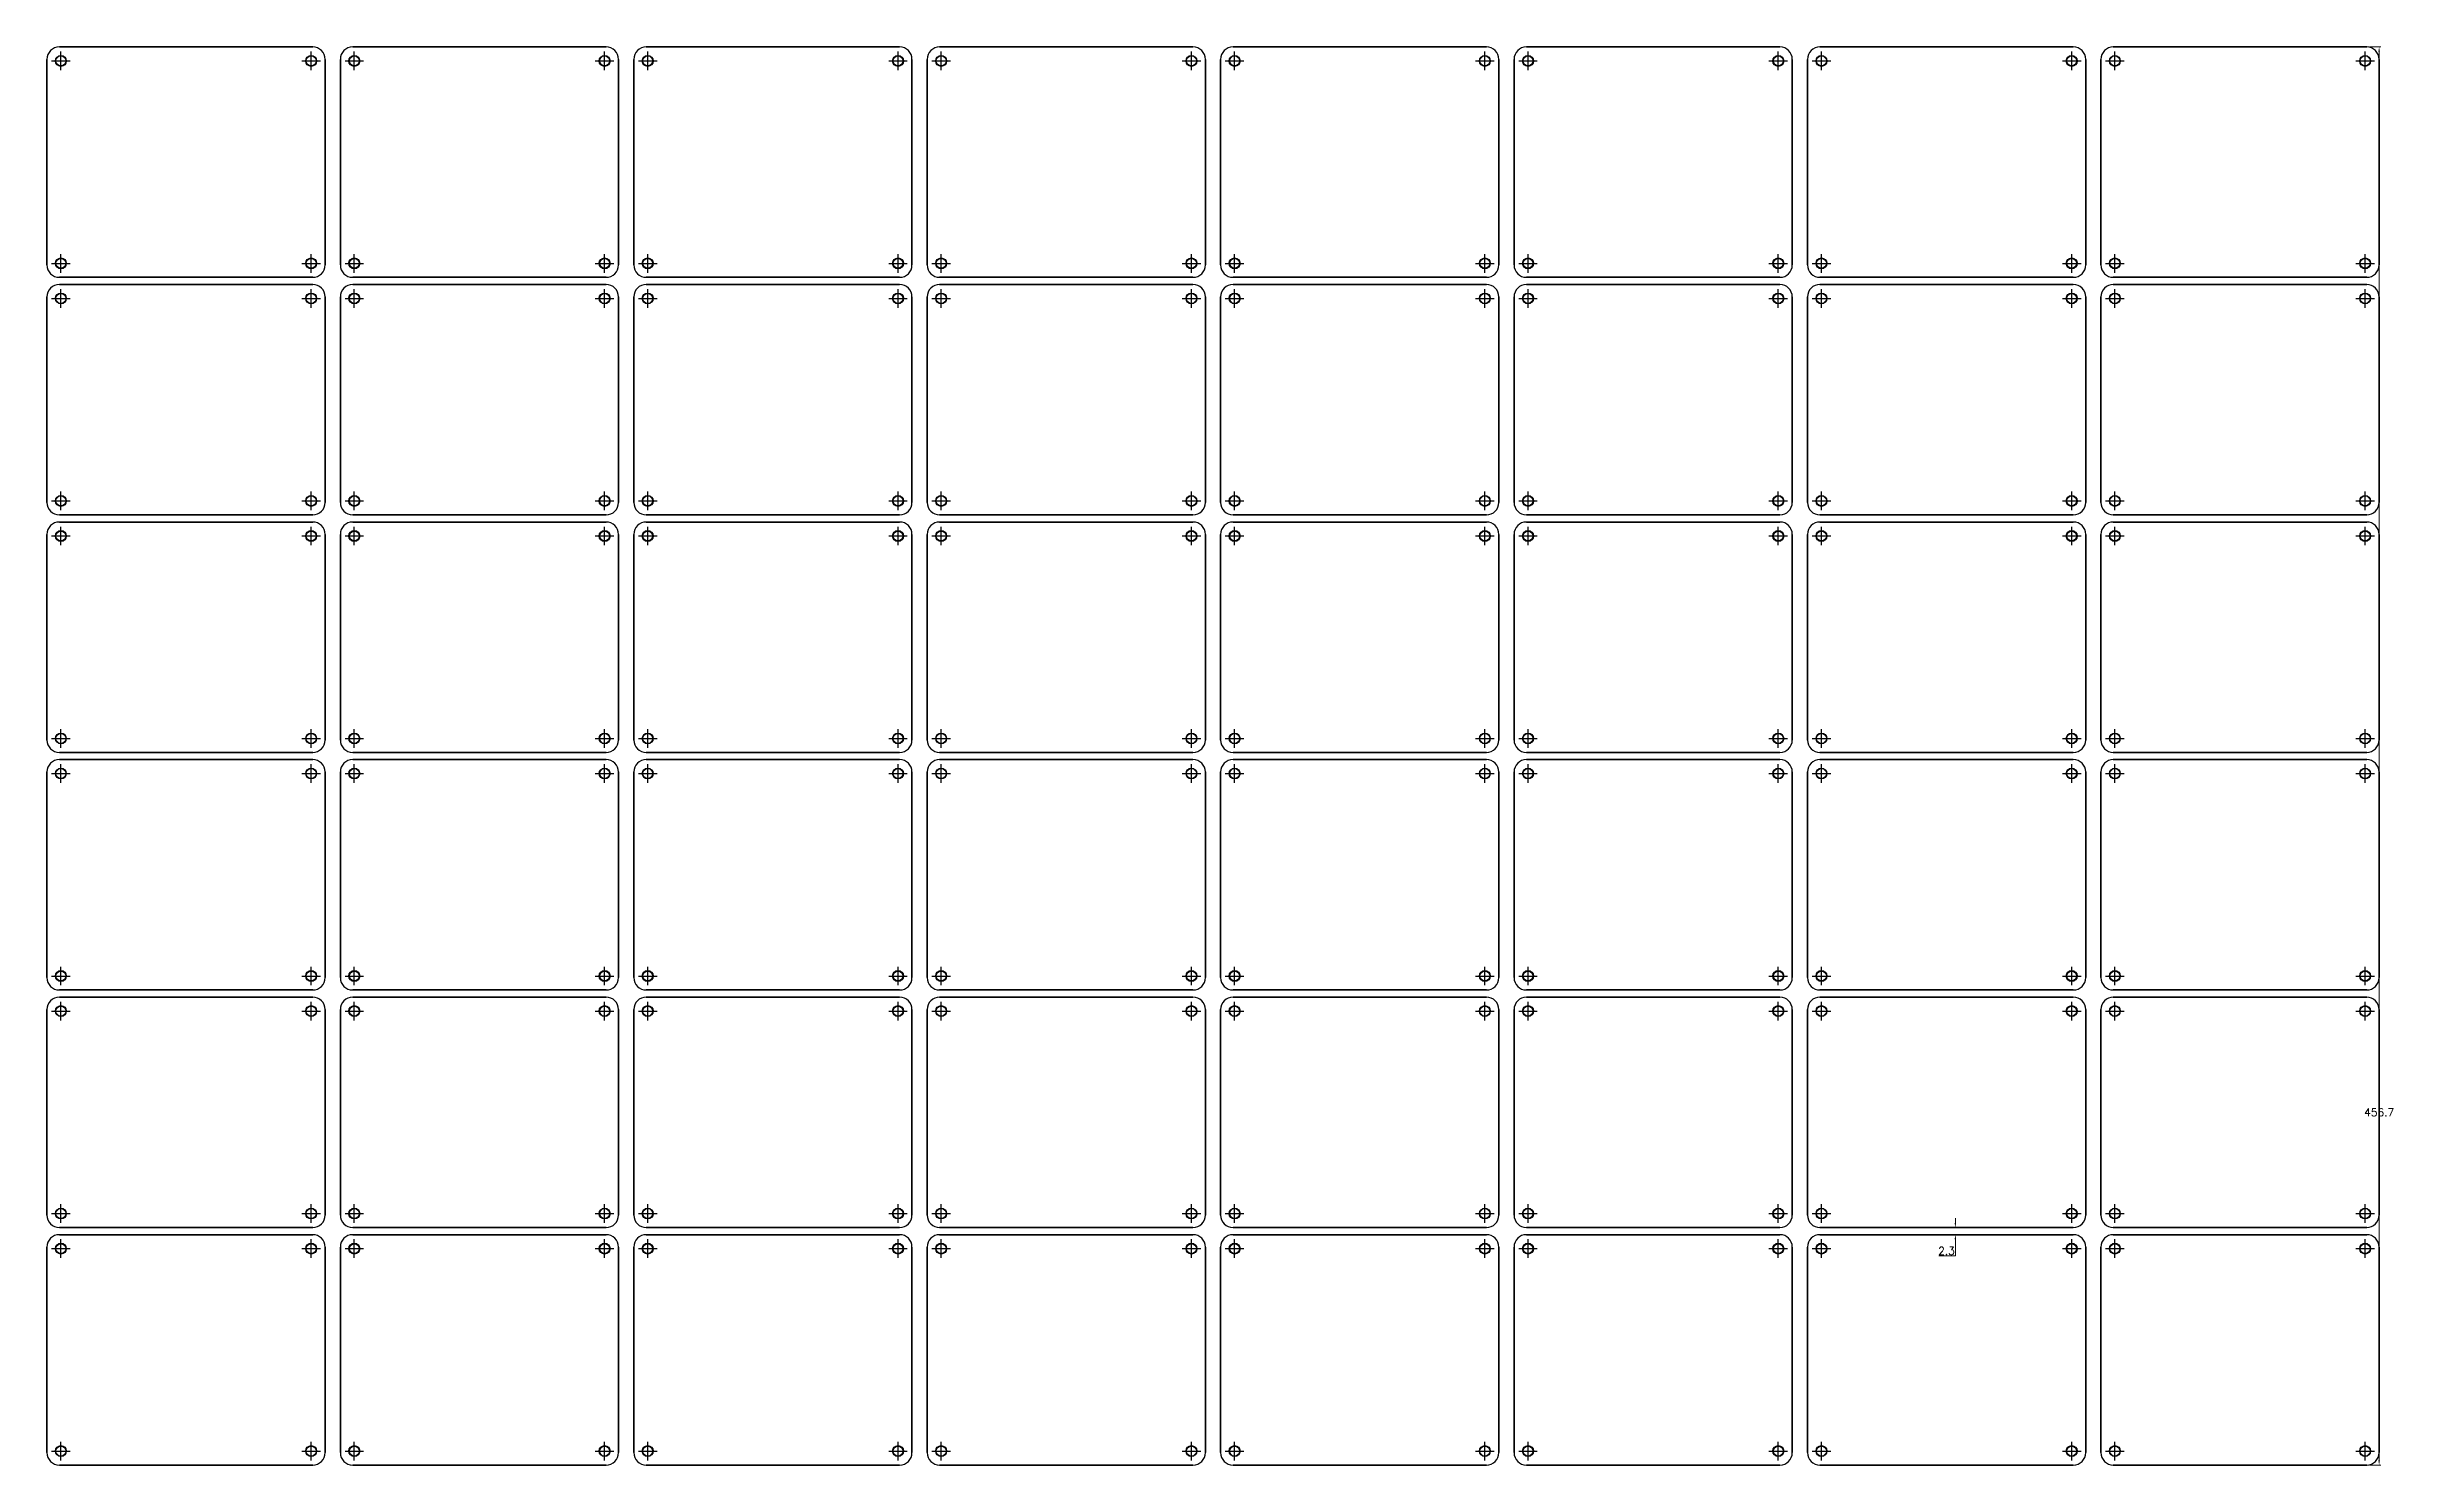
# Model space of a CAD drawing. Header units: millimetres. Extents: x -3365 to 2000, y -387 to 1008.
# Drawn here: x -2137 to -1381, y 540 to 997 of the extents above; entities that cross this region are included whole.
import ezdxf

# ---------------------------------------------------------------- set-up
doc = ezdxf.new("R2010")
doc.units = ezdxf.units.MM
doc.header["$PDMODE"] = 2
doc.header["$PDSIZE"] = 3
doc.layers.add('POINT', color=2, linetype='Continuous')
doc.layers.add('PROPRO', color=1, linetype='Continuous')
doc.styles.get("Standard").update_dxf_attribs({"font": 'txt.shx', "height": 2.5})
doc.dimstyles.new('ISO-25$0', dxfattribs={"dimtxt": 3.5, "dimasz": 1.5, "dimexe": 0.6, "dimexo": 1, "dimgap": 0.3, "dimtad": 1, "dimtih": 1, "dimtoh": 1, "dimdec": 1, "dimdsep": 46, "dimtxsty": 'Standard', "dimcen": 0, "dimclrd": 256, "dimclre": 256, "dimclrt": 256, "dimaunit": 1, "dimadec": 0, "dimazin": 3, "dimtfac": 1, "dimtdec": 1, "dimtofl": 0, "dimtmove": 0, "dimatfit": 3, "dimfxl": 0, "dimlwd": 9, "dimlwe": 9, "dimarcsym": 0})

msp = doc.modelspace()

# ---------------------------------------------------------------- blocks, each defined once
blk = doc.blocks.new('*U19', base_point=(2712.296, -342.539))
at = {"layer": 'POINT', "color": 2}
blk.add_point((2712.296, -342.539), dxfattribs=at)
at = {"layer": 'PROPRO'}
blk.add_circle((2712.296, -342.539), 1.6, dxfattribs=at)
blk = doc.blocks.new('*U18', base_point=(2631.696, -342.539))
at = {"layer": 'POINT', "color": 2}
blk.add_point((2631.696, -342.539), dxfattribs=at)
at = {"layer": 'PROPRO'}
blk.add_circle((2631.696, -342.539), 1.6, dxfattribs=at)
blk = doc.blocks.new('*U16', base_point=(2631.696, -277.339))
at = {"layer": 'POINT', "color": 2}
blk.add_point((2631.696, -277.339), dxfattribs=at)
at = {"layer": 'PROPRO'}
blk.add_circle((2631.696, -277.339), 1.6, dxfattribs=at)
blk = doc.blocks.new('*U17', base_point=(2712.296, -277.339))
at = {"layer": 'POINT', "color": 2}
blk.add_point((2712.296, -277.339), dxfattribs=at)
at = {"layer": 'PROPRO'}
blk.add_circle((2712.296, -277.339), 1.6, dxfattribs=at)
blk = doc.blocks.new('*D22')
at = {"lineweight": 9}
for p, q in [((-1521.9, 618.3), (-1521.9, 619.8)), ((-1523.73, 616.8), (-1521.3, 616.8)), ((-1523.73, 614.5), (-1521.3, 614.5)), ((-1521.9, 613), (-1521.9, 607.7)), ((-1521.9, 607.7), (-1527.26, 607.7))]:
    blk.add_line(p, q, dxfattribs=at)
for points in [[(-1522.15, 618.3), (-1521.65, 618.3), (-1521.9, 616.8)], [(-1522.15, 613), (-1521.65, 613), (-1521.9, 614.5)]]:
    blk.add_solid(points)
at = {"layer": 'Defpoints', "color": 0}
for p in [(-1524.73, 616.8), (-1524.73, 614.5), (-1521.9, 614.5)]:
    blk.add_point(p, dxfattribs=at)
at = {"insert": (-1524.73, 609.28), "char_height": 2.5, "attachment_point": 5}
blk.add_mtext('2.3', dxfattribs=at)
blk = doc.blocks.new('*D20')
at = {"lineweight": 9}
for p, q in [((-1388.43, 997), (-1384.83, 997)), ((-1385.43, 995.5), (-1385.43, 655.5)), ((-1385.43, 541.8), (-1385.43, 652.3)), ((-1388.43, 540.3), (-1384.83, 540.3))]:
    blk.add_line(p, q, dxfattribs=at)
for points in [[(-1385.68, 995.5), (-1385.18, 995.5), (-1385.43, 997)], [(-1385.68, 541.8), (-1385.18, 541.8), (-1385.43, 540.3)]]:
    blk.add_solid(points)
at = {"layer": 'Defpoints', "color": 0}
for p in [(-1389.43, 997), (-1389.43, 540.3), (-1385.43, 540.3)]:
    blk.add_point(p, dxfattribs=at)
at = {"insert": (-1385.43, 653.9), "char_height": 2.5, "attachment_point": 5}
blk.add_mtext('456.7', dxfattribs=at)

# ---------------------------------------------------------------- dimensions: what is measured, and where the dimension line sits
for base, p1, p2, picture, middle in [((-1385.4304, 540.3), (-1389.4304, 997), (-1389.4304, 540.3), '*D20', (-1385.4304, 653.9)), ((-1521.9025, 614.5), (-1524.7304, 616.8), (-1524.7304, 614.5), '*D22', (-1524.7304, 607.7))]:
    dim = msp.add_linear_dim(base=base, p1=p1, p2=p2, angle=90, dimstyle='ISO-25$0')
    dim.commit()
    dim.dimension.update_dxf_attribs({"geometry": picture, "text_midpoint": middle, "dimtype": 160})

# ---------------------------------------------------------------- linework, layer by layer
for p, q in [((-2136.5304, 993), (-2136.5304, 926.8)), ((-2136.5304, 926.8), (-2136.5304, 993)), ((-2136.5304, 926.8), (-2136.5304, 993)), ((-2050.9304, 997), (-2132.5304, 997)), ((-2132.5304, 997), (-2050.9304, 997)), ((-2046.9304, 993), (-2046.9304, 926.8)), ((-2046.9304, 993), (-2046.9304, 926.8)), ((-2046.9304, 926.8), (-2046.9304, 993)), ((-2042.0304, 993), (-2042.0304, 926.8)), ((-2042.0304, 926.8), (-2042.0304, 993)), ((-2042.0304, 926.8), (-2042.0304, 993)), ((-1956.4304, 997), (-2038.0304, 997)), ((-2038.0304, 997), (-1956.4304, 997)), ((-1952.4304, 993), (-1952.4304, 926.8)), ((-1952.4304, 993), (-1952.4304, 926.8)), ((-1952.4304, 926.8), (-1952.4304, 993)), ((-1947.5304, 993), (-1947.5304, 926.8)), ((-1947.5304, 926.8), (-1947.5304, 993)), ((-1947.5304, 926.8), (-1947.5304, 993)), ((-1861.9304, 997), (-1943.5304, 997)), ((-1943.5304, 997), (-1861.9304, 997)), ((-1857.9304, 993), (-1857.9304, 926.8)), ((-1857.9304, 993), (-1857.9304, 926.8)), ((-1857.9304, 926.8), (-1857.9304, 993)), ((-1853.0304, 993), (-1853.0304, 926.8)), ((-1853.0304, 926.8), (-1853.0304, 993)), ((-1853.0304, 926.8), (-1853.0304, 993)), ((-1767.4304, 997), (-1849.0304, 997)), ((-1849.0304, 997), (-1767.4304, 997)), ((-1763.4304, 993), (-1763.4304, 926.8)), ((-1763.4304, 993), (-1763.4304, 926.8)), ((-1763.4304, 926.8), (-1763.4304, 993)), ((-1758.5304, 993), (-1758.5304, 926.8)), ((-1758.5304, 926.8), (-1758.5304, 993)), ((-1758.5304, 926.8), (-1758.5304, 993)), ((-1672.9304, 997), (-1754.5304, 997)), ((-1754.5304, 997), (-1672.9304, 997)), ((-1668.9304, 993), (-1668.9304, 926.8)), ((-1668.9304, 993), (-1668.9304, 926.8)), ((-1668.9304, 926.8), (-1668.9304, 993)), ((-1664.0304, 993), (-1664.0304, 926.8)), ((-1664.0304, 926.8), (-1664.0304, 993)), ((-1664.0304, 926.8), (-1664.0304, 993)), ((-1578.4304, 997), (-1660.0304, 997)), ((-1660.0304, 997), (-1578.4304, 997)), ((-1574.4304, 993), (-1574.4304, 926.8)), ((-1574.4304, 993), (-1574.4304, 926.8)), ((-1574.4304, 926.8), (-1574.4304, 993)), ((-1569.5304, 993), (-1569.5304, 926.8)), ((-1569.5304, 926.8), (-1569.5304, 993)), ((-1569.5304, 926.8), (-1569.5304, 993)), ((-1483.9304, 997), (-1565.5304, 997)), ((-1565.5304, 997), (-1483.9304, 997)), ((-1479.9304, 993), (-1479.9304, 926.8)), ((-1479.9304, 993), (-1479.9304, 926.8)), ((-1479.9304, 926.8), (-1479.9304, 993)), ((-1475.0304, 993), (-1475.0304, 926.8)), ((-1475.0304, 926.8), (-1475.0304, 993)), ((-1475.0304, 926.8), (-1475.0304, 993)), ((-1389.4304, 997), (-1471.0304, 997)), ((-1471.0304, 997), (-1389.4304, 997)), ((-1385.4304, 993), (-1385.4304, 926.8)), ((-1385.4304, 993), (-1385.4304, 926.8)), ((-1385.4304, 926.8), (-1385.4304, 993)), ((-2132.5304, 922.8), (-2050.9304, 922.8)), ((-2050.9304, 922.8), (-2132.5304, 922.8)), ((-2038.0304, 922.8), (-1956.4304, 922.8)), ((-1956.4304, 922.8), (-2038.0304, 922.8)), ((-1943.5304, 922.8), (-1861.9304, 922.8)), ((-1861.9304, 922.8), (-1943.5304, 922.8)), ((-1849.0304, 922.8), (-1767.4304, 922.8)), ((-1767.4304, 922.8), (-1849.0304, 922.8)), ((-1754.5304, 922.8), (-1672.9304, 922.8)), ((-1672.9304, 922.8), (-1754.5304, 922.8)), ((-1660.0304, 922.8), (-1578.4304, 922.8)), ((-1578.4304, 922.8), (-1660.0304, 922.8)), ((-1565.5304, 922.8), (-1483.9304, 922.8)), ((-1483.9304, 922.8), (-1565.5304, 922.8)), ((-1471.0304, 922.8), (-1389.4304, 922.8)), ((-1389.4304, 922.8), (-1471.0304, 922.8)), ((-2136.5304, 916.5), (-2136.5304, 850.3)), ((-2136.5304, 850.3), (-2136.5304, 916.5)), ((-2136.5304, 850.3), (-2136.5304, 916.5)), ((-2050.9304, 920.5), (-2132.5304, 920.5)), ((-2132.5304, 920.5), (-2050.9304, 920.5)), ((-2046.9304, 916.5), (-2046.9304, 850.3)), ((-2046.9304, 916.5), (-2046.9304, 850.3)), ((-2046.9304, 850.3), (-2046.9304, 916.5)), ((-2042.0304, 916.5), (-2042.0304, 850.3)), ((-2042.0304, 850.3), (-2042.0304, 916.5)), ((-2042.0304, 850.3), (-2042.0304, 916.5)), ((-1956.4304, 920.5), (-2038.0304, 920.5)), ((-2038.0304, 920.5), (-1956.4304, 920.5)), ((-1952.4304, 916.5), (-1952.4304, 850.3)), ((-1952.4304, 916.5), (-1952.4304, 850.3)), ((-1952.4304, 850.3), (-1952.4304, 916.5)), ((-1947.5304, 916.5), (-1947.5304, 850.3)), ((-1947.5304, 850.3), (-1947.5304, 916.5)), ((-1947.5304, 850.3), (-1947.5304, 916.5)), ((-1861.9304, 920.5), (-1943.5304, 920.5)), ((-1943.5304, 920.5), (-1861.9304, 920.5)), ((-1857.9304, 916.5), (-1857.9304, 850.3)), ((-1857.9304, 916.5), (-1857.9304, 850.3)), ((-1857.9304, 850.3), (-1857.9304, 916.5)), ((-1853.0304, 916.5), (-1853.0304, 850.3)), ((-1853.0304, 850.3), (-1853.0304, 916.5)), ((-1853.0304, 850.3), (-1853.0304, 916.5)), ((-1767.4304, 920.5), (-1849.0304, 920.5)), ((-1849.0304, 920.5), (-1767.4304, 920.5)), ((-1763.4304, 916.5), (-1763.4304, 850.3)), ((-1763.4304, 916.5), (-1763.4304, 850.3)), ((-1763.4304, 850.3), (-1763.4304, 916.5)), ((-1758.5304, 916.5), (-1758.5304, 850.3)), ((-1758.5304, 850.3), (-1758.5304, 916.5)), ((-1758.5304, 850.3), (-1758.5304, 916.5)), ((-1672.9304, 920.5), (-1754.5304, 920.5)), ((-1754.5304, 920.5), (-1672.9304, 920.5)), ((-1668.9304, 916.5), (-1668.9304, 850.3)), ((-1668.9304, 916.5), (-1668.9304, 850.3)), ((-1668.9304, 850.3), (-1668.9304, 916.5)), ((-1664.0304, 916.5), (-1664.0304, 850.3)), ((-1664.0304, 850.3), (-1664.0304, 916.5)), ((-1664.0304, 850.3), (-1664.0304, 916.5)), ((-1578.4304, 920.5), (-1660.0304, 920.5)), ((-1660.0304, 920.5), (-1578.4304, 920.5)), ((-1574.4304, 916.5), (-1574.4304, 850.3)), ((-1574.4304, 916.5), (-1574.4304, 850.3)), ((-1574.4304, 850.3), (-1574.4304, 916.5)), ((-1569.5304, 916.5), (-1569.5304, 850.3)), ((-1569.5304, 850.3), (-1569.5304, 916.5)), ((-1569.5304, 850.3), (-1569.5304, 916.5)), ((-1483.9304, 920.5), (-1565.5304, 920.5)), ((-1565.5304, 920.5), (-1483.9304, 920.5)), ((-1479.9304, 916.5), (-1479.9304, 850.3)), ((-1479.9304, 916.5), (-1479.9304, 850.3)), ((-1479.9304, 850.3), (-1479.9304, 916.5)), ((-1475.0304, 916.5), (-1475.0304, 850.3)), ((-1475.0304, 850.3), (-1475.0304, 916.5)), ((-1475.0304, 850.3), (-1475.0304, 916.5)), ((-1389.4304, 920.5), (-1471.0304, 920.5)), ((-1471.0304, 920.5), (-1389.4304, 920.5)), ((-1385.4304, 916.5), (-1385.4304, 850.3)), ((-1385.4304, 916.5), (-1385.4304, 850.3)), ((-1385.4304, 850.3), (-1385.4304, 916.5)), ((-2132.5304, 846.3), (-2050.9304, 846.3)), ((-2050.9304, 846.3), (-2132.5304, 846.3)), ((-2038.0304, 846.3), (-1956.4304, 846.3)), ((-1956.4304, 846.3), (-2038.0304, 846.3)), ((-1943.5304, 846.3), (-1861.9304, 846.3)), ((-1861.9304, 846.3), (-1943.5304, 846.3)), ((-1849.0304, 846.3), (-1767.4304, 846.3)), ((-1767.4304, 846.3), (-1849.0304, 846.3)), ((-1754.5304, 846.3), (-1672.9304, 846.3)), ((-1672.9304, 846.3), (-1754.5304, 846.3)), ((-1660.0304, 846.3), (-1578.4304, 846.3)), ((-1578.4304, 846.3), (-1660.0304, 846.3)), ((-1565.5304, 846.3), (-1483.9304, 846.3)), ((-1483.9304, 846.3), (-1565.5304, 846.3)), ((-1471.0304, 846.3), (-1389.4304, 846.3)), ((-1389.4304, 846.3), (-1471.0304, 846.3)), ((-2136.5304, 840), (-2136.5304, 773.8)), ((-2136.5304, 773.8), (-2136.5304, 840)), ((-2136.5304, 773.8), (-2136.5304, 840)), ((-2050.9304, 844), (-2132.5304, 844)), ((-2132.5304, 844), (-2050.9304, 844)), ((-2046.9304, 840), (-2046.9304, 773.8)), ((-2046.9304, 840), (-2046.9304, 773.8)), ((-2046.9304, 773.8), (-2046.9304, 840)), ((-2042.0304, 840), (-2042.0304, 773.8)), ((-2042.0304, 773.8), (-2042.0304, 840)), ((-2042.0304, 773.8), (-2042.0304, 840)), ((-1956.4304, 844), (-2038.0304, 844)), ((-2038.0304, 844), (-1956.4304, 844)), ((-1952.4304, 840), (-1952.4304, 773.8)), ((-1952.4304, 840), (-1952.4304, 773.8)), ((-1952.4304, 773.8), (-1952.4304, 840)), ((-1947.5304, 840), (-1947.5304, 773.8)), ((-1947.5304, 773.8), (-1947.5304, 840)), ((-1947.5304, 773.8), (-1947.5304, 840)), ((-1861.9304, 844), (-1943.5304, 844)), ((-1943.5304, 844), (-1861.9304, 844)), ((-1857.9304, 840), (-1857.9304, 773.8)), ((-1857.9304, 840), (-1857.9304, 773.8)), ((-1857.9304, 773.8), (-1857.9304, 840)), ((-1853.0304, 840), (-1853.0304, 773.8)), ((-1853.0304, 773.8), (-1853.0304, 840)), ((-1853.0304, 773.8), (-1853.0304, 840)), ((-1767.4304, 844), (-1849.0304, 844)), ((-1849.0304, 844), (-1767.4304, 844)), ((-1763.4304, 840), (-1763.4304, 773.8)), ((-1763.4304, 840), (-1763.4304, 773.8)), ((-1763.4304, 773.8), (-1763.4304, 840)), ((-1758.5304, 840), (-1758.5304, 773.8)), ((-1758.5304, 773.8), (-1758.5304, 840)), ((-1758.5304, 773.8), (-1758.5304, 840)), ((-1672.9304, 844), (-1754.5304, 844)), ((-1754.5304, 844), (-1672.9304, 844)), ((-1668.9304, 840), (-1668.9304, 773.8)), ((-1668.9304, 840), (-1668.9304, 773.8)), ((-1668.9304, 773.8), (-1668.9304, 840)), ((-1664.0304, 840), (-1664.0304, 773.8)), ((-1664.0304, 773.8), (-1664.0304, 840)), ((-1664.0304, 773.8), (-1664.0304, 840)), ((-1578.4304, 844), (-1660.0304, 844)), ((-1660.0304, 844), (-1578.4304, 844)), ((-1574.4304, 840), (-1574.4304, 773.8)), ((-1574.4304, 840), (-1574.4304, 773.8)), ((-1574.4304, 773.8), (-1574.4304, 840)), ((-1569.5304, 840), (-1569.5304, 773.8)), ((-1569.5304, 773.8), (-1569.5304, 840)), ((-1569.5304, 773.8), (-1569.5304, 840)), ((-1483.9304, 844), (-1565.5304, 844)), ((-1565.5304, 844), (-1483.9304, 844)), ((-1479.9304, 840), (-1479.9304, 773.8)), ((-1479.9304, 840), (-1479.9304, 773.8)), ((-1479.9304, 773.8), (-1479.9304, 840)), ((-1475.0304, 840), (-1475.0304, 773.8)), ((-1475.0304, 773.8), (-1475.0304, 840)), ((-1475.0304, 773.8), (-1475.0304, 840)), ((-1389.4304, 844), (-1471.0304, 844)), ((-1471.0304, 844), (-1389.4304, 844)), ((-1385.4304, 840), (-1385.4304, 773.8)), ((-1385.4304, 840), (-1385.4304, 773.8)), ((-1385.4304, 773.8), (-1385.4304, 840)), ((-2136.5304, 763.5), (-2136.5304, 697.3)), ((-2136.5304, 697.3), (-2136.5304, 763.5)), ((-2136.5304, 697.3), (-2136.5304, 763.5)), ((-2132.5304, 769.8), (-2050.9304, 769.8)), ((-2050.9304, 769.8), (-2132.5304, 769.8)), ((-2050.9304, 767.5), (-2132.5304, 767.5)), ((-2132.5304, 767.5), (-2050.9304, 767.5)), ((-2046.9304, 763.5), (-2046.9304, 697.3)), ((-2046.9304, 763.5), (-2046.9304, 697.3)), ((-2046.9304, 697.3), (-2046.9304, 763.5)), ((-2042.0304, 763.5), (-2042.0304, 697.3)), ((-2042.0304, 697.3), (-2042.0304, 763.5)), ((-2042.0304, 697.3), (-2042.0304, 763.5)), ((-2038.0304, 769.8), (-1956.4304, 769.8)), ((-1956.4304, 769.8), (-2038.0304, 769.8)), ((-1956.4304, 767.5), (-2038.0304, 767.5)), ((-2038.0304, 767.5), (-1956.4304, 767.5)), ((-1952.4304, 763.5), (-1952.4304, 697.3)), ((-1952.4304, 763.5), (-1952.4304, 697.3)), ((-1952.4304, 697.3), (-1952.4304, 763.5)), ((-1947.5304, 763.5), (-1947.5304, 697.3)), ((-1947.5304, 697.3), (-1947.5304, 763.5)), ((-1947.5304, 697.3), (-1947.5304, 763.5)), ((-1943.5304, 769.8), (-1861.9304, 769.8)), ((-1861.9304, 769.8), (-1943.5304, 769.8)), ((-1861.9304, 767.5), (-1943.5304, 767.5)), ((-1943.5304, 767.5), (-1861.9304, 767.5)), ((-1857.9304, 763.5), (-1857.9304, 697.3)), ((-1857.9304, 763.5), (-1857.9304, 697.3)), ((-1857.9304, 697.3), (-1857.9304, 763.5)), ((-1853.0304, 763.5), (-1853.0304, 697.3)), ((-1853.0304, 697.3), (-1853.0304, 763.5)), ((-1853.0304, 697.3), (-1853.0304, 763.5)), ((-1849.0304, 769.8), (-1767.4304, 769.8)), ((-1767.4304, 769.8), (-1849.0304, 769.8)), ((-1767.4304, 767.5), (-1849.0304, 767.5)), ((-1849.0304, 767.5), (-1767.4304, 767.5)), ((-1763.4304, 763.5), (-1763.4304, 697.3)), ((-1763.4304, 763.5), (-1763.4304, 697.3)), ((-1763.4304, 697.3), (-1763.4304, 763.5)), ((-1758.5304, 763.5), (-1758.5304, 697.3)), ((-1758.5304, 697.3), (-1758.5304, 763.5)), ((-1758.5304, 697.3), (-1758.5304, 763.5)), ((-1754.5304, 769.8), (-1672.9304, 769.8)), ((-1672.9304, 769.8), (-1754.5304, 769.8)), ((-1672.9304, 767.5), (-1754.5304, 767.5)), ((-1754.5304, 767.5), (-1672.9304, 767.5)), ((-1668.9304, 763.5), (-1668.9304, 697.3)), ((-1668.9304, 763.5), (-1668.9304, 697.3)), ((-1668.9304, 697.3), (-1668.9304, 763.5)), ((-1664.0304, 763.5), (-1664.0304, 697.3)), ((-1664.0304, 697.3), (-1664.0304, 763.5)), ((-1664.0304, 697.3), (-1664.0304, 763.5)), ((-1660.0304, 769.8), (-1578.4304, 769.8)), ((-1578.4304, 769.8), (-1660.0304, 769.8)), ((-1578.4304, 767.5), (-1660.0304, 767.5)), ((-1660.0304, 767.5), (-1578.4304, 767.5)), ((-1574.4304, 763.5), (-1574.4304, 697.3)), ((-1574.4304, 763.5), (-1574.4304, 697.3)), ((-1574.4304, 697.3), (-1574.4304, 763.5)), ((-1569.5304, 763.5), (-1569.5304, 697.3)), ((-1569.5304, 697.3), (-1569.5304, 763.5)), ((-1569.5304, 697.3), (-1569.5304, 763.5)), ((-1565.5304, 769.8), (-1483.9304, 769.8)), ((-1483.9304, 769.8), (-1565.5304, 769.8)), ((-1483.9304, 767.5), (-1565.5304, 767.5)), ((-1565.5304, 767.5), (-1483.9304, 767.5)), ((-1479.9304, 763.5), (-1479.9304, 697.3)), ((-1479.9304, 763.5), (-1479.9304, 697.3)), ((-1479.9304, 697.3), (-1479.9304, 763.5)), ((-1475.0304, 763.5), (-1475.0304, 697.3)), ((-1475.0304, 697.3), (-1475.0304, 763.5)), ((-1475.0304, 697.3), (-1475.0304, 763.5)), ((-1471.0304, 769.8), (-1389.4304, 769.8)), ((-1389.4304, 769.8), (-1471.0304, 769.8)), ((-1389.4304, 767.5), (-1471.0304, 767.5)), ((-1471.0304, 767.5), (-1389.4304, 767.5)), ((-1385.4304, 763.5), (-1385.4304, 697.3)), ((-1385.4304, 763.5), (-1385.4304, 697.3)), ((-1385.4304, 697.3), (-1385.4304, 763.5)), ((-2132.5304, 693.3), (-2050.9304, 693.3)), ((-2050.9304, 693.3), (-2132.5304, 693.3)), ((-2050.9304, 691), (-2132.5304, 691)), ((-2132.5304, 691), (-2050.9304, 691)), ((-2038.0304, 693.3), (-1956.4304, 693.3)), ((-1956.4304, 693.3), (-2038.0304, 693.3)), ((-1956.4304, 691), (-2038.0304, 691)), ((-2038.0304, 691), (-1956.4304, 691)), ((-1943.5304, 693.3), (-1861.9304, 693.3)), ((-1861.9304, 693.3), (-1943.5304, 693.3)), ((-1861.9304, 691), (-1943.5304, 691)), ((-1943.5304, 691), (-1861.9304, 691)), ((-1849.0304, 693.3), (-1767.4304, 693.3)), ((-1767.4304, 693.3), (-1849.0304, 693.3)), ((-1767.4304, 691), (-1849.0304, 691)), ((-1849.0304, 691), (-1767.4304, 691)), ((-1754.5304, 693.3), (-1672.9304, 693.3)), ((-1672.9304, 693.3), (-1754.5304, 693.3)), ((-1672.9304, 691), (-1754.5304, 691)), ((-1754.5304, 691), (-1672.9304, 691)), ((-1660.0304, 693.3), (-1578.4304, 693.3)), ((-1578.4304, 693.3), (-1660.0304, 693.3)), ((-1578.4304, 691), (-1660.0304, 691)), ((-1660.0304, 691), (-1578.4304, 691)), ((-1565.5304, 693.3), (-1483.9304, 693.3)), ((-1483.9304, 693.3), (-1565.5304, 693.3)), ((-1483.9304, 691), (-1565.5304, 691)), ((-1565.5304, 691), (-1483.9304, 691)), ((-1471.0304, 693.3), (-1389.4304, 693.3)), ((-1389.4304, 693.3), (-1471.0304, 693.3)), ((-1389.4304, 691), (-1471.0304, 691)), ((-1471.0304, 691), (-1389.4304, 691)), ((-2136.5304, 687), (-2136.5304, 620.8)), ((-2136.5304, 620.8), (-2136.5304, 687)), ((-2136.5304, 620.8), (-2136.5304, 687)), ((-2046.9304, 687), (-2046.9304, 620.8)), ((-2046.9304, 687), (-2046.9304, 620.8)), ((-2046.9304, 620.8), (-2046.9304, 687)), ((-2042.0304, 687), (-2042.0304, 620.8)), ((-2042.0304, 620.8), (-2042.0304, 687)), ((-2042.0304, 620.8), (-2042.0304, 687)), ((-1952.4304, 687), (-1952.4304, 620.8)), ((-1952.4304, 687), (-1952.4304, 620.8)), ((-1952.4304, 620.8), (-1952.4304, 687)), ((-1947.5304, 687), (-1947.5304, 620.8)), ((-1947.5304, 620.8), (-1947.5304, 687)), ((-1947.5304, 620.8), (-1947.5304, 687)), ((-1857.9304, 687), (-1857.9304, 620.8)), ((-1857.9304, 687), (-1857.9304, 620.8)), ((-1857.9304, 620.8), (-1857.9304, 687)), ((-1853.0304, 687), (-1853.0304, 620.8)), ((-1853.0304, 620.8), (-1853.0304, 687)), ((-1853.0304, 620.8), (-1853.0304, 687)), ((-1763.4304, 687), (-1763.4304, 620.8)), ((-1763.4304, 687), (-1763.4304, 620.8)), ((-1763.4304, 620.8), (-1763.4304, 687)), ((-1758.5304, 687), (-1758.5304, 620.8)), ((-1758.5304, 620.8), (-1758.5304, 687)), ((-1758.5304, 620.8), (-1758.5304, 687)), ((-1668.9304, 687), (-1668.9304, 620.8)), ((-1668.9304, 687), (-1668.9304, 620.8)), ((-1668.9304, 620.8), (-1668.9304, 687)), ((-1664.0304, 687), (-1664.0304, 620.8)), ((-1664.0304, 620.8), (-1664.0304, 687)), ((-1664.0304, 620.8), (-1664.0304, 687)), ((-1574.4304, 687), (-1574.4304, 620.8)), ((-1574.4304, 687), (-1574.4304, 620.8)), ((-1574.4304, 620.8), (-1574.4304, 687)), ((-1569.5304, 687), (-1569.5304, 620.8)), ((-1569.5304, 620.8), (-1569.5304, 687)), ((-1569.5304, 620.8), (-1569.5304, 687)), ((-1479.9304, 687), (-1479.9304, 620.8)), ((-1479.9304, 687), (-1479.9304, 620.8)), ((-1479.9304, 620.8), (-1479.9304, 687)), ((-1475.0304, 687), (-1475.0304, 620.8)), ((-1475.0304, 620.8), (-1475.0304, 687)), ((-1475.0304, 620.8), (-1475.0304, 687)), ((-1385.4304, 687), (-1385.4304, 620.8)), ((-1385.4304, 687), (-1385.4304, 620.8)), ((-1385.4304, 620.8), (-1385.4304, 687)), ((-2132.5304, 616.8), (-2050.9304, 616.8)), ((-2050.9304, 616.8), (-2132.5304, 616.8)), ((-2050.9304, 614.5), (-2132.5304, 614.5)), ((-2132.5304, 614.5), (-2050.9304, 614.5)), ((-2038.0304, 616.8), (-1956.4304, 616.8)), ((-1956.4304, 616.8), (-2038.0304, 616.8)), ((-1956.4304, 614.5), (-2038.0304, 614.5)), ((-2038.0304, 614.5), (-1956.4304, 614.5)), ((-1943.5304, 616.8), (-1861.9304, 616.8)), ((-1861.9304, 616.8), (-1943.5304, 616.8)), ((-1861.9304, 614.5), (-1943.5304, 614.5)), ((-1943.5304, 614.5), (-1861.9304, 614.5)), ((-1849.0304, 616.8), (-1767.4304, 616.8)), ((-1767.4304, 616.8), (-1849.0304, 616.8)), ((-1767.4304, 614.5), (-1849.0304, 614.5)), ((-1849.0304, 614.5), (-1767.4304, 614.5)), ((-1754.5304, 616.8), (-1672.9304, 616.8)), ((-1672.9304, 616.8), (-1754.5304, 616.8)), ((-1672.9304, 614.5), (-1754.5304, 614.5)), ((-1754.5304, 614.5), (-1672.9304, 614.5)), ((-1660.0304, 616.8), (-1578.4304, 616.8)), ((-1578.4304, 616.8), (-1660.0304, 616.8)), ((-1578.4304, 614.5), (-1660.0304, 614.5)), ((-1660.0304, 614.5), (-1578.4304, 614.5)), ((-1565.5304, 616.8), (-1483.9304, 616.8)), ((-1483.9304, 616.8), (-1565.5304, 616.8)), ((-1483.9304, 614.5), (-1565.5304, 614.5)), ((-1565.5304, 614.5), (-1483.9304, 614.5)), ((-1471.0304, 616.8), (-1389.4304, 616.8)), ((-1389.4304, 616.8), (-1471.0304, 616.8)), ((-1389.4304, 614.5), (-1471.0304, 614.5)), ((-1471.0304, 614.5), (-1389.4304, 614.5)), ((-2136.5304, 610.5), (-2136.5304, 544.3)), ((-2136.5304, 544.3), (-2136.5304, 610.5)), ((-2136.5304, 544.3), (-2136.5304, 610.5)), ((-2046.9304, 610.5), (-2046.9304, 544.3)), ((-2046.9304, 610.5), (-2046.9304, 544.3)), ((-2046.9304, 544.3), (-2046.9304, 610.5)), ((-2042.0304, 610.5), (-2042.0304, 544.3)), ((-2042.0304, 544.3), (-2042.0304, 610.5)), ((-2042.0304, 544.3), (-2042.0304, 610.5)), ((-1952.4304, 610.5), (-1952.4304, 544.3)), ((-1952.4304, 610.5), (-1952.4304, 544.3)), ((-1952.4304, 544.3), (-1952.4304, 610.5)), ((-1947.5304, 610.5), (-1947.5304, 544.3)), ((-1947.5304, 544.3), (-1947.5304, 610.5)), ((-1947.5304, 544.3), (-1947.5304, 610.5)), ((-1857.9304, 610.5), (-1857.9304, 544.3)), ((-1857.9304, 610.5), (-1857.9304, 544.3)), ((-1857.9304, 544.3), (-1857.9304, 610.5)), ((-1853.0304, 610.5), (-1853.0304, 544.3)), ((-1853.0304, 544.3), (-1853.0304, 610.5)), ((-1853.0304, 544.3), (-1853.0304, 610.5)), ((-1763.4304, 610.5), (-1763.4304, 544.3)), ((-1763.4304, 610.5), (-1763.4304, 544.3)), ((-1763.4304, 544.3), (-1763.4304, 610.5)), ((-1758.5304, 610.5), (-1758.5304, 544.3)), ((-1758.5304, 544.3), (-1758.5304, 610.5)), ((-1758.5304, 544.3), (-1758.5304, 610.5)), ((-1668.9304, 610.5), (-1668.9304, 544.3)), ((-1668.9304, 610.5), (-1668.9304, 544.3)), ((-1668.9304, 544.3), (-1668.9304, 610.5)), ((-1664.0304, 610.5), (-1664.0304, 544.3)), ((-1664.0304, 544.3), (-1664.0304, 610.5)), ((-1664.0304, 544.3), (-1664.0304, 610.5)), ((-1574.4304, 610.5), (-1574.4304, 544.3)), ((-1574.4304, 610.5), (-1574.4304, 544.3)), ((-1574.4304, 544.3), (-1574.4304, 610.5)), ((-1569.5304, 610.5), (-1569.5304, 544.3)), ((-1569.5304, 544.3), (-1569.5304, 610.5)), ((-1569.5304, 544.3), (-1569.5304, 610.5)), ((-1479.9304, 610.5), (-1479.9304, 544.3)), ((-1479.9304, 610.5), (-1479.9304, 544.3)), ((-1479.9304, 544.3), (-1479.9304, 610.5)), ((-1475.0304, 610.5), (-1475.0304, 544.3)), ((-1475.0304, 544.3), (-1475.0304, 610.5)), ((-1475.0304, 544.3), (-1475.0304, 610.5)), ((-1385.4304, 610.5), (-1385.4304, 544.3)), ((-1385.4304, 610.5), (-1385.4304, 544.3)), ((-1385.4304, 544.3), (-1385.4304, 610.5)), ((-2132.5304, 540.3), (-2050.9304, 540.3)), ((-2050.9304, 540.3), (-2132.5304, 540.3)), ((-2038.0304, 540.3), (-1956.4304, 540.3)), ((-1956.4304, 540.3), (-2038.0304, 540.3)), ((-1943.5304, 540.3), (-1861.9304, 540.3)), ((-1861.9304, 540.3), (-1943.5304, 540.3)), ((-1849.0304, 540.3), (-1767.4304, 540.3)), ((-1767.4304, 540.3), (-1849.0304, 540.3)), ((-1754.5304, 540.3), (-1672.9304, 540.3)), ((-1672.9304, 540.3), (-1754.5304, 540.3)), ((-1660.0304, 540.3), (-1578.4304, 540.3)), ((-1578.4304, 540.3), (-1660.0304, 540.3)), ((-1565.5304, 540.3), (-1483.9304, 540.3)), ((-1483.9304, 540.3), (-1565.5304, 540.3)), ((-1471.0304, 540.3), (-1389.4304, 540.3)), ((-1389.4304, 540.3), (-1471.0304, 540.3))]:
    msp.add_line(p, q)
for centre in [(-2132.0304, 992.5), (-2051.4304, 992.5), (-2037.5304, 992.5), (-1956.9304, 992.5), (-1943.0304, 992.5), (-1862.4304, 992.5), (-1848.5304, 992.5), (-1767.9304, 992.5), (-1754.0304, 992.5), (-1673.4304, 992.5), (-1659.5304, 992.5), (-1578.9304, 992.5), (-1565.0304, 992.5), (-1484.4304, 992.5), (-1470.5304, 992.5), (-1389.9304, 992.5), (-2132.0304, 927.3), (-2051.4304, 927.3), (-2037.5304, 927.3), (-1956.9304, 927.3), (-1943.0304, 927.3), (-1862.4304, 927.3), (-1848.5304, 927.3), (-1767.9304, 927.3), (-1754.0304, 927.3), (-1673.4304, 927.3), (-1659.5304, 927.3), (-1578.9304, 927.3), (-1565.0304, 927.3), (-1484.4304, 927.3), (-1470.5304, 927.3), (-1389.9304, 927.3), (-2132.0304, 916), (-2051.4304, 916), (-2037.5304, 916), (-1956.9304, 916), (-1943.0304, 916), (-1862.4304, 916), (-1848.5304, 916), (-1767.9304, 916), (-1754.0304, 916), (-1673.4304, 916), (-1659.5304, 916), (-1578.9304, 916), (-1565.0304, 916), (-1484.4304, 916), (-1470.5304, 916), (-1389.9304, 916), (-2132.0304, 850.8), (-2051.4304, 850.8), (-2037.5304, 850.8), (-1956.9304, 850.8), (-1943.0304, 850.8), (-1862.4304, 850.8), (-1848.5304, 850.8), (-1767.9304, 850.8), (-1754.0304, 850.8), (-1673.4304, 850.8), (-1659.5304, 850.8), (-1578.9304, 850.8), (-1565.0304, 850.8), (-1484.4304, 850.8), (-1470.5304, 850.8), (-1389.9304, 850.8), (-2132.0304, 839.5), (-2051.4304, 839.5), (-2037.5304, 839.5), (-1956.9304, 839.5), (-1943.0304, 839.5), (-1862.4304, 839.5), (-1848.5304, 839.5), (-1767.9304, 839.5), (-1754.0304, 839.5), (-1673.4304, 839.5), (-1659.5304, 839.5), (-1578.9304, 839.5), (-1565.0304, 839.5), (-1484.4304, 839.5), (-1470.5304, 839.5), (-1389.9304, 839.5), (-2132.0304, 774.3), (-2051.4304, 774.3), (-2037.5304, 774.3), (-1956.9304, 774.3), (-1943.0304, 774.3), (-1862.4304, 774.3), (-1848.5304, 774.3), (-1767.9304, 774.3), (-1754.0304, 774.3), (-1673.4304, 774.3), (-1659.5304, 774.3), (-1578.9304, 774.3), (-1565.0304, 774.3), (-1484.4304, 774.3), (-1470.5304, 774.3), (-1389.9304, 774.3), (-2132.0304, 763), (-2051.4304, 763), (-2037.5304, 763), (-1956.9304, 763), (-1943.0304, 763), (-1862.4304, 763), (-1848.5304, 763), (-1767.9304, 763), (-1754.0304, 763), (-1673.4304, 763), (-1659.5304, 763), (-1578.9304, 763), (-1565.0304, 763), (-1484.4304, 763), (-1470.5304, 763), (-1389.9304, 763), (-2132.0304, 697.8), (-2051.4304, 697.8), (-2037.5304, 697.8), (-1956.9304, 697.8), (-1943.0304, 697.8), (-1862.4304, 697.8), (-1848.5304, 697.8), (-1767.9304, 697.8), (-1754.0304, 697.8), (-1673.4304, 697.8), (-1659.5304, 697.8), (-1578.9304, 697.8), (-1565.0304, 697.8), (-1484.4304, 697.8), (-1470.5304, 697.8), (-1389.9304, 697.8), (-2132.0304, 686.5), (-2051.4304, 686.5), (-2037.5304, 686.5), (-1956.9304, 686.5), (-1943.0304, 686.5), (-1862.4304, 686.5), (-1848.5304, 686.5), (-1767.9304, 686.5), (-1754.0304, 686.5), (-1673.4304, 686.5), (-1659.5304, 686.5), (-1578.9304, 686.5), (-1565.0304, 686.5), (-1484.4304, 686.5), (-1470.5304, 686.5), (-1389.9304, 686.5), (-2132.0304, 621.3), (-2051.4304, 621.3), (-2037.5304, 621.3), (-1956.9304, 621.3), (-1943.0304, 621.3), (-1862.4304, 621.3), (-1848.5304, 621.3), (-1767.9304, 621.3), (-1754.0304, 621.3), (-1673.4304, 621.3), (-1659.5304, 621.3), (-1578.9304, 621.3), (-1565.0304, 621.3), (-1484.4304, 621.3), (-1470.5304, 621.3), (-1389.9304, 621.3), (-2132.0304, 610), (-2051.4304, 610), (-2037.5304, 610), (-1956.9304, 610), (-1943.0304, 610), (-1862.4304, 610), (-1848.5304, 610), (-1767.9304, 610), (-1754.0304, 610), (-1673.4304, 610), (-1659.5304, 610), (-1578.9304, 610), (-1565.0304, 610), (-1484.4304, 610), (-1470.5304, 610), (-1389.9304, 610), (-2132.0304, 544.8), (-2051.4304, 544.8), (-2037.5304, 544.8), (-1956.9304, 544.8), (-1943.0304, 544.8), (-1862.4304, 544.8), (-1848.5304, 544.8), (-1767.9304, 544.8), (-1754.0304, 544.8), (-1673.4304, 544.8), (-1659.5304, 544.8), (-1578.9304, 544.8), (-1565.0304, 544.8), (-1484.4304, 544.8), (-1470.5304, 544.8), (-1389.9304, 544.8)]:
    msp.add_circle(centre, 1.75)
for centre, start, end in [((-2132.5304, 993), 90, 180), ((-2050.9304, 993), 0, 90), ((-2038.0304, 993), 90, 180), ((-1956.4304, 993), 0, 90), ((-1943.5304, 993), 90, 180), ((-1861.9304, 993), 0, 90), ((-1849.0304, 993), 90, 180), ((-1767.4304, 993), 0, 90), ((-1754.5304, 993), 90, 180), ((-1672.9304, 993), 0, 90), ((-1660.0304, 993), 90, 180), ((-1578.4304, 993), 0, 90), ((-1565.5304, 993), 90, 180), ((-1483.9304, 993), 0, 90), ((-1471.0304, 993), 90, 180), ((-1389.4304, 993), 0, 90), ((-2132.5304, 926.8), 180, 270), ((-2050.9304, 926.8), 270, 0), ((-2038.0304, 926.8), 180, 270), ((-1956.4304, 926.8), 270, 0), ((-1943.5304, 926.8), 180, 270), ((-1861.9304, 926.8), 270, 0), ((-1849.0304, 926.8), 180, 270), ((-1767.4304, 926.8), 270, 0), ((-1754.5304, 926.8), 180, 270), ((-1672.9304, 926.8), 270, 0), ((-1660.0304, 926.8), 180, 270), ((-1578.4304, 926.8), 270, 0), ((-1565.5304, 926.8), 180, 270), ((-1483.9304, 926.8), 270, 0), ((-1471.0304, 926.8), 180, 270), ((-1389.4304, 926.8), 270, 0), ((-2132.5304, 916.5), 90, 180), ((-2050.9304, 916.5), 0, 90), ((-2038.0304, 916.5), 90, 180), ((-1956.4304, 916.5), 0, 90), ((-1943.5304, 916.5), 90, 180), ((-1861.9304, 916.5), 0, 90), ((-1849.0304, 916.5), 90, 180), ((-1767.4304, 916.5), 0, 90), ((-1754.5304, 916.5), 90, 180), ((-1672.9304, 916.5), 0, 90), ((-1660.0304, 916.5), 90, 180), ((-1578.4304, 916.5), 0, 90), ((-1565.5304, 916.5), 90, 180), ((-1483.9304, 916.5), 0, 90), ((-1471.0304, 916.5), 90, 180), ((-1389.4304, 916.5), 0, 90), ((-2132.5304, 850.3), 180, 270), ((-2050.9304, 850.3), 270, 0), ((-2038.0304, 850.3), 180, 270), ((-1956.4304, 850.3), 270, 0), ((-1943.5304, 850.3), 180, 270), ((-1861.9304, 850.3), 270, 0), ((-1849.0304, 850.3), 180, 270), ((-1767.4304, 850.3), 270, 0), ((-1754.5304, 850.3), 180, 270), ((-1672.9304, 850.3), 270, 0), ((-1660.0304, 850.3), 180, 270), ((-1578.4304, 850.3), 270, 0), ((-1565.5304, 850.3), 180, 270), ((-1483.9304, 850.3), 270, 0), ((-1471.0304, 850.3), 180, 270), ((-1389.4304, 850.3), 270, 0), ((-2132.5304, 840), 90, 180), ((-2050.9304, 840), 0, 90), ((-2038.0304, 840), 90, 180), ((-1956.4304, 840), 0, 90), ((-1943.5304, 840), 90, 180), ((-1861.9304, 840), 0, 90), ((-1849.0304, 840), 90, 180), ((-1767.4304, 840), 0, 90), ((-1754.5304, 840), 90, 180), ((-1672.9304, 840), 0, 90), ((-1660.0304, 840), 90, 180), ((-1578.4304, 840), 0, 90), ((-1565.5304, 840), 90, 180), ((-1483.9304, 840), 0, 90), ((-1471.0304, 840), 90, 180), ((-1389.4304, 840), 0, 90), ((-2132.5304, 773.8), 180, 270), ((-2050.9304, 773.8), 270, 0), ((-2038.0304, 773.8), 180, 270), ((-1956.4304, 773.8), 270, 0), ((-1943.5304, 773.8), 180, 270), ((-1861.9304, 773.8), 270, 0), ((-1849.0304, 773.8), 180, 270), ((-1767.4304, 773.8), 270, 0), ((-1754.5304, 773.8), 180, 270), ((-1672.9304, 773.8), 270, 0), ((-1660.0304, 773.8), 180, 270), ((-1578.4304, 773.8), 270, 0), ((-1565.5304, 773.8), 180, 270), ((-1483.9304, 773.8), 270, 0), ((-1471.0304, 773.8), 180, 270), ((-1389.4304, 773.8), 270, 0), ((-2132.5304, 763.5), 90, 180), ((-2050.9304, 763.5), 0, 90), ((-2038.0304, 763.5), 90, 180), ((-1956.4304, 763.5), 0, 90), ((-1943.5304, 763.5), 90, 180), ((-1861.9304, 763.5), 0, 90), ((-1849.0304, 763.5), 90, 180), ((-1767.4304, 763.5), 0, 90), ((-1754.5304, 763.5), 90, 180), ((-1672.9304, 763.5), 0, 90), ((-1660.0304, 763.5), 90, 180), ((-1578.4304, 763.5), 0, 90), ((-1565.5304, 763.5), 90, 180), ((-1483.9304, 763.5), 0, 90), ((-1471.0304, 763.5), 90, 180), ((-1389.4304, 763.5), 0, 90), ((-2132.5304, 697.3), 180, 270), ((-2050.9304, 697.3), 270, 0), ((-2038.0304, 697.3), 180, 270), ((-1956.4304, 697.3), 270, 0), ((-1943.5304, 697.3), 180, 270), ((-1861.9304, 697.3), 270, 0), ((-1849.0304, 697.3), 180, 270), ((-1767.4304, 697.3), 270, 0), ((-1754.5304, 697.3), 180, 270), ((-1672.9304, 697.3), 270, 0), ((-1660.0304, 697.3), 180, 270), ((-1578.4304, 697.3), 270, 0), ((-1565.5304, 697.3), 180, 270), ((-1483.9304, 697.3), 270, 0), ((-1471.0304, 697.3), 180, 270), ((-1389.4304, 697.3), 270, 0), ((-2132.5304, 687), 90, 180), ((-2050.9304, 687), 0, 90), ((-2038.0304, 687), 90, 180), ((-1956.4304, 687), 0, 90), ((-1943.5304, 687), 90, 180), ((-1861.9304, 687), 0, 90), ((-1849.0304, 687), 90, 180), ((-1767.4304, 687), 0, 90), ((-1754.5304, 687), 90, 180), ((-1672.9304, 687), 0, 90), ((-1660.0304, 687), 90, 180), ((-1578.4304, 687), 0, 90), ((-1565.5304, 687), 90, 180), ((-1483.9304, 687), 0, 90), ((-1471.0304, 687), 90, 180), ((-1389.4304, 687), 0, 90), ((-2132.5304, 620.8), 180, 270), ((-2050.9304, 620.8), 270, 0), ((-2038.0304, 620.8), 180, 270), ((-1956.4304, 620.8), 270, 0), ((-1943.5304, 620.8), 180, 270), ((-1861.9304, 620.8), 270, 0), ((-1849.0304, 620.8), 180, 270), ((-1767.4304, 620.8), 270, 0), ((-1754.5304, 620.8), 180, 270), ((-1672.9304, 620.8), 270, 0), ((-1660.0304, 620.8), 180, 270), ((-1578.4304, 620.8), 270, 0), ((-1565.5304, 620.8), 180, 270), ((-1483.9304, 620.8), 270, 0), ((-1471.0304, 620.8), 180, 270), ((-1389.4304, 620.8), 270, 0), ((-2132.5304, 610.5), 90, 180), ((-2050.9304, 610.5), 0, 90), ((-2038.0304, 610.5), 90, 180), ((-1956.4304, 610.5), 0, 90), ((-1943.5304, 610.5), 90, 180), ((-1861.9304, 610.5), 0, 90), ((-1849.0304, 610.5), 90, 180), ((-1767.4304, 610.5), 0, 90), ((-1754.5304, 610.5), 90, 180), ((-1672.9304, 610.5), 0, 90), ((-1660.0304, 610.5), 90, 180), ((-1578.4304, 610.5), 0, 90), ((-1565.5304, 610.5), 90, 180), ((-1483.9304, 610.5), 0, 90), ((-1471.0304, 610.5), 90, 180), ((-1389.4304, 610.5), 0, 90), ((-2132.5304, 544.3), 180, 270), ((-2050.9304, 544.3), 270, 0), ((-2038.0304, 544.3), 180, 270), ((-1956.4304, 544.3), 270, 0), ((-1943.5304, 544.3), 180, 270), ((-1861.9304, 544.3), 270, 0), ((-1849.0304, 544.3), 180, 270), ((-1767.4304, 544.3), 270, 0), ((-1754.5304, 544.3), 180, 270), ((-1672.9304, 544.3), 270, 0), ((-1660.0304, 544.3), 180, 270), ((-1578.4304, 544.3), 270, 0), ((-1565.5304, 544.3), 180, 270), ((-1483.9304, 544.3), 270, 0), ((-1471.0304, 544.3), 180, 270), ((-1389.4304, 544.3), 270, 0)]:
    msp.add_arc(centre, 4, start, end)

# ---------------------------------------------------------------- block references
at = {"layer": 'PROPRO'}
for name, p in [('*U16', (-2132.0306, 992.5003)), ('*U17', (-2051.4306, 992.5003)), ('*U16', (-2037.5306, 992.5003)), ('*U17', (-1956.9306, 992.5003)), ('*U16', (-1943.0306, 992.5003)), ('*U17', (-1862.4306, 992.5003)), ('*U16', (-1848.5306, 992.5003)), ('*U17', (-1767.9306, 992.5003)), ('*U16', (-1754.0306, 992.5003)), ('*U17', (-1673.4306, 992.5003)), ('*U16', (-1659.5306, 992.5003)), ('*U17', (-1578.9306, 992.5003)), ('*U16', (-1565.0306, 992.5003)), ('*U17', (-1484.4306, 992.5003)), ('*U16', (-1470.5306, 992.5003)), ('*U17', (-1389.9306, 992.5003)), ('*U18', (-2132.0306, 927.3003)), ('*U19', (-2051.4306, 927.3003)), ('*U18', (-2037.5306, 927.3003)), ('*U19', (-1956.9306, 927.3003)), ('*U18', (-1943.0306, 927.3003)), ('*U19', (-1862.4306, 927.3003)), ('*U18', (-1848.5306, 927.3003)), ('*U19', (-1767.9306, 927.3003)), ('*U18', (-1754.0306, 927.3003)), ('*U19', (-1673.4306, 927.3003)), ('*U18', (-1659.5306, 927.3003)), ('*U19', (-1578.9306, 927.3003)), ('*U18', (-1565.0306, 927.3003)), ('*U19', (-1484.4306, 927.3003)), ('*U18', (-1470.5306, 927.3003)), ('*U19', (-1389.9306, 927.3003)), ('*U16', (-2132.0306, 916.0003)), ('*U17', (-2051.4306, 916.0003)), ('*U16', (-2037.5306, 916.0003)), ('*U17', (-1956.9306, 916.0003)), ('*U16', (-1943.0306, 916.0003)), ('*U17', (-1862.4306, 916.0003)), ('*U16', (-1848.5306, 916.0003)), ('*U17', (-1767.9306, 916.0003)), ('*U16', (-1754.0306, 916.0003)), ('*U17', (-1673.4306, 916.0003)), ('*U16', (-1659.5306, 916.0003)), ('*U17', (-1578.9306, 916.0003)), ('*U16', (-1565.0306, 916.0003)), ('*U17', (-1484.4306, 916.0003)), ('*U16', (-1470.5306, 916.0003)), ('*U17', (-1389.9306, 916.0003)), ('*U18', (-2132.0306, 850.8003)), ('*U19', (-2051.4306, 850.8003)), ('*U18', (-2037.5306, 850.8003)), ('*U19', (-1956.9306, 850.8003)), ('*U18', (-1943.0306, 850.8003)), ('*U19', (-1862.4306, 850.8003)), ('*U18', (-1848.5306, 850.8003)), ('*U19', (-1767.9306, 850.8003)), ('*U18', (-1754.0306, 850.8003)), ('*U19', (-1673.4306, 850.8003)), ('*U18', (-1659.5306, 850.8003)), ('*U19', (-1578.9306, 850.8003)), ('*U18', (-1565.0306, 850.8003)), ('*U19', (-1484.4306, 850.8003)), ('*U18', (-1470.5306, 850.8003)), ('*U19', (-1389.9306, 850.8003)), ('*U16', (-2132.0306, 839.5003)), ('*U17', (-2051.4306, 839.5003)), ('*U16', (-2037.5306, 839.5003)), ('*U17', (-1956.9306, 839.5003)), ('*U16', (-1943.0306, 839.5003)), ('*U17', (-1862.4306, 839.5003)), ('*U16', (-1848.5306, 839.5003)), ('*U17', (-1767.9306, 839.5003)), ('*U16', (-1754.0306, 839.5003)), ('*U17', (-1673.4306, 839.5003)), ('*U16', (-1659.5306, 839.5003)), ('*U17', (-1578.9306, 839.5003)), ('*U16', (-1565.0306, 839.5003)), ('*U17', (-1484.4306, 839.5003)), ('*U16', (-1470.5306, 839.5003)), ('*U17', (-1389.9306, 839.5003)), ('*U18', (-2132.0306, 774.3003)), ('*U19', (-2051.4306, 774.3003)), ('*U18', (-2037.5306, 774.3003)), ('*U19', (-1956.9306, 774.3003)), ('*U18', (-1943.0306, 774.3003)), ('*U19', (-1862.4306, 774.3003)), ('*U18', (-1848.5306, 774.3003)), ('*U19', (-1767.9306, 774.3003)), ('*U18', (-1754.0306, 774.3003)), ('*U19', (-1673.4306, 774.3003)), ('*U18', (-1659.5306, 774.3003)), ('*U19', (-1578.9306, 774.3003)), ('*U18', (-1565.0306, 774.3003)), ('*U19', (-1484.4306, 774.3003)), ('*U18', (-1470.5306, 774.3003)), ('*U19', (-1389.9306, 774.3003)), ('*U16', (-2132.0306, 763.0003)), ('*U17', (-2051.4306, 763.0003)), ('*U16', (-2037.5306, 763.0003)), ('*U17', (-1956.9306, 763.0003)), ('*U16', (-1943.0306, 763.0003)), ('*U17', (-1862.4306, 763.0003)), ('*U16', (-1848.5306, 763.0003)), ('*U17', (-1767.9306, 763.0003)), ('*U16', (-1754.0306, 763.0003)), ('*U17', (-1673.4306, 763.0003)), ('*U16', (-1659.5306, 763.0003)), ('*U17', (-1578.9306, 763.0003)), ('*U16', (-1565.0306, 763.0003)), ('*U17', (-1484.4306, 763.0003)), ('*U16', (-1470.5306, 763.0003)), ('*U17', (-1389.9306, 763.0003)), ('*U18', (-2132.0306, 697.8003)), ('*U19', (-2051.4306, 697.8003)), ('*U18', (-2037.5306, 697.8003)), ('*U19', (-1956.9306, 697.8003)), ('*U18', (-1943.0306, 697.8003)), ('*U19', (-1862.4306, 697.8003)), ('*U18', (-1848.5306, 697.8003)), ('*U19', (-1767.9306, 697.8003)), ('*U18', (-1754.0306, 697.8003)), ('*U19', (-1673.4306, 697.8003)), ('*U18', (-1659.5306, 697.8003)), ('*U19', (-1578.9306, 697.8003)), ('*U18', (-1565.0306, 697.8003)), ('*U19', (-1484.4306, 697.8003)), ('*U18', (-1470.5306, 697.8003)), ('*U19', (-1389.9306, 697.8003)), ('*U16', (-2132.0306, 686.5003)), ('*U17', (-2051.4306, 686.5003)), ('*U16', (-2037.5306, 686.5003)), ('*U17', (-1956.9306, 686.5003)), ('*U16', (-1943.0306, 686.5003)), ('*U17', (-1862.4306, 686.5003)), ('*U16', (-1848.5306, 686.5003)), ('*U17', (-1767.9306, 686.5003)), ('*U16', (-1754.0306, 686.5003)), ('*U17', (-1673.4306, 686.5003)), ('*U16', (-1659.5306, 686.5003)), ('*U17', (-1578.9306, 686.5003)), ('*U16', (-1565.0306, 686.5003)), ('*U17', (-1484.4306, 686.5003)), ('*U16', (-1470.5306, 686.5003)), ('*U17', (-1389.9306, 686.5003)), ('*U18', (-2132.0306, 621.3003)), ('*U19', (-2051.4306, 621.3003)), ('*U18', (-2037.5306, 621.3003)), ('*U19', (-1956.9306, 621.3003)), ('*U18', (-1943.0306, 621.3003)), ('*U19', (-1862.4306, 621.3003)), ('*U18', (-1848.5306, 621.3003)), ('*U19', (-1767.9306, 621.3003)), ('*U18', (-1754.0306, 621.3003)), ('*U19', (-1673.4306, 621.3003)), ('*U18', (-1659.5306, 621.3003)), ('*U19', (-1578.9306, 621.3003)), ('*U18', (-1565.0306, 621.3003)), ('*U19', (-1484.4306, 621.3003)), ('*U18', (-1470.5306, 621.3003)), ('*U19', (-1389.9306, 621.3003)), ('*U16', (-2132.0306, 610.0003)), ('*U17', (-2051.4306, 610.0003)), ('*U16', (-2037.5306, 610.0003)), ('*U17', (-1956.9306, 610.0003)), ('*U16', (-1943.0306, 610.0003)), ('*U17', (-1862.4306, 610.0003)), ('*U16', (-1848.5306, 610.0003)), ('*U17', (-1767.9306, 610.0003)), ('*U16', (-1754.0306, 610.0003)), ('*U17', (-1673.4306, 610.0003)), ('*U16', (-1659.5306, 610.0003)), ('*U17', (-1578.9306, 610.0003)), ('*U16', (-1565.0306, 610.0003)), ('*U17', (-1484.4306, 610.0003)), ('*U16', (-1470.5306, 610.0003)), ('*U17', (-1389.9306, 610.0003)), ('*U18', (-2132.0306, 544.8003)), ('*U19', (-2051.4306, 544.8003)), ('*U18', (-2037.5306, 544.8003)), ('*U19', (-1956.9306, 544.8003)), ('*U18', (-1943.0306, 544.8003)), ('*U19', (-1862.4306, 544.8003)), ('*U18', (-1848.5306, 544.8003)), ('*U19', (-1767.9306, 544.8003)), ('*U18', (-1754.0306, 544.8003)), ('*U19', (-1673.4306, 544.8003)), ('*U18', (-1659.5306, 544.8003)), ('*U19', (-1578.9306, 544.8003)), ('*U18', (-1565.0306, 544.8003)), ('*U19', (-1484.4306, 544.8003)), ('*U18', (-1470.5306, 544.8003)), ('*U19', (-1389.9306, 544.8003))]:
    msp.add_blockref(name, p, dxfattribs=at)

msp.set_redraw_order([(e.dxf.handle, doc.entitydb.next_handle()) for e in msp.query("TEXT MTEXT ATTDEF DIMENSION ARC_DIMENSION")])  # texts and dimensions are drawn at this point

doc.saveas('drawing.dxf')
